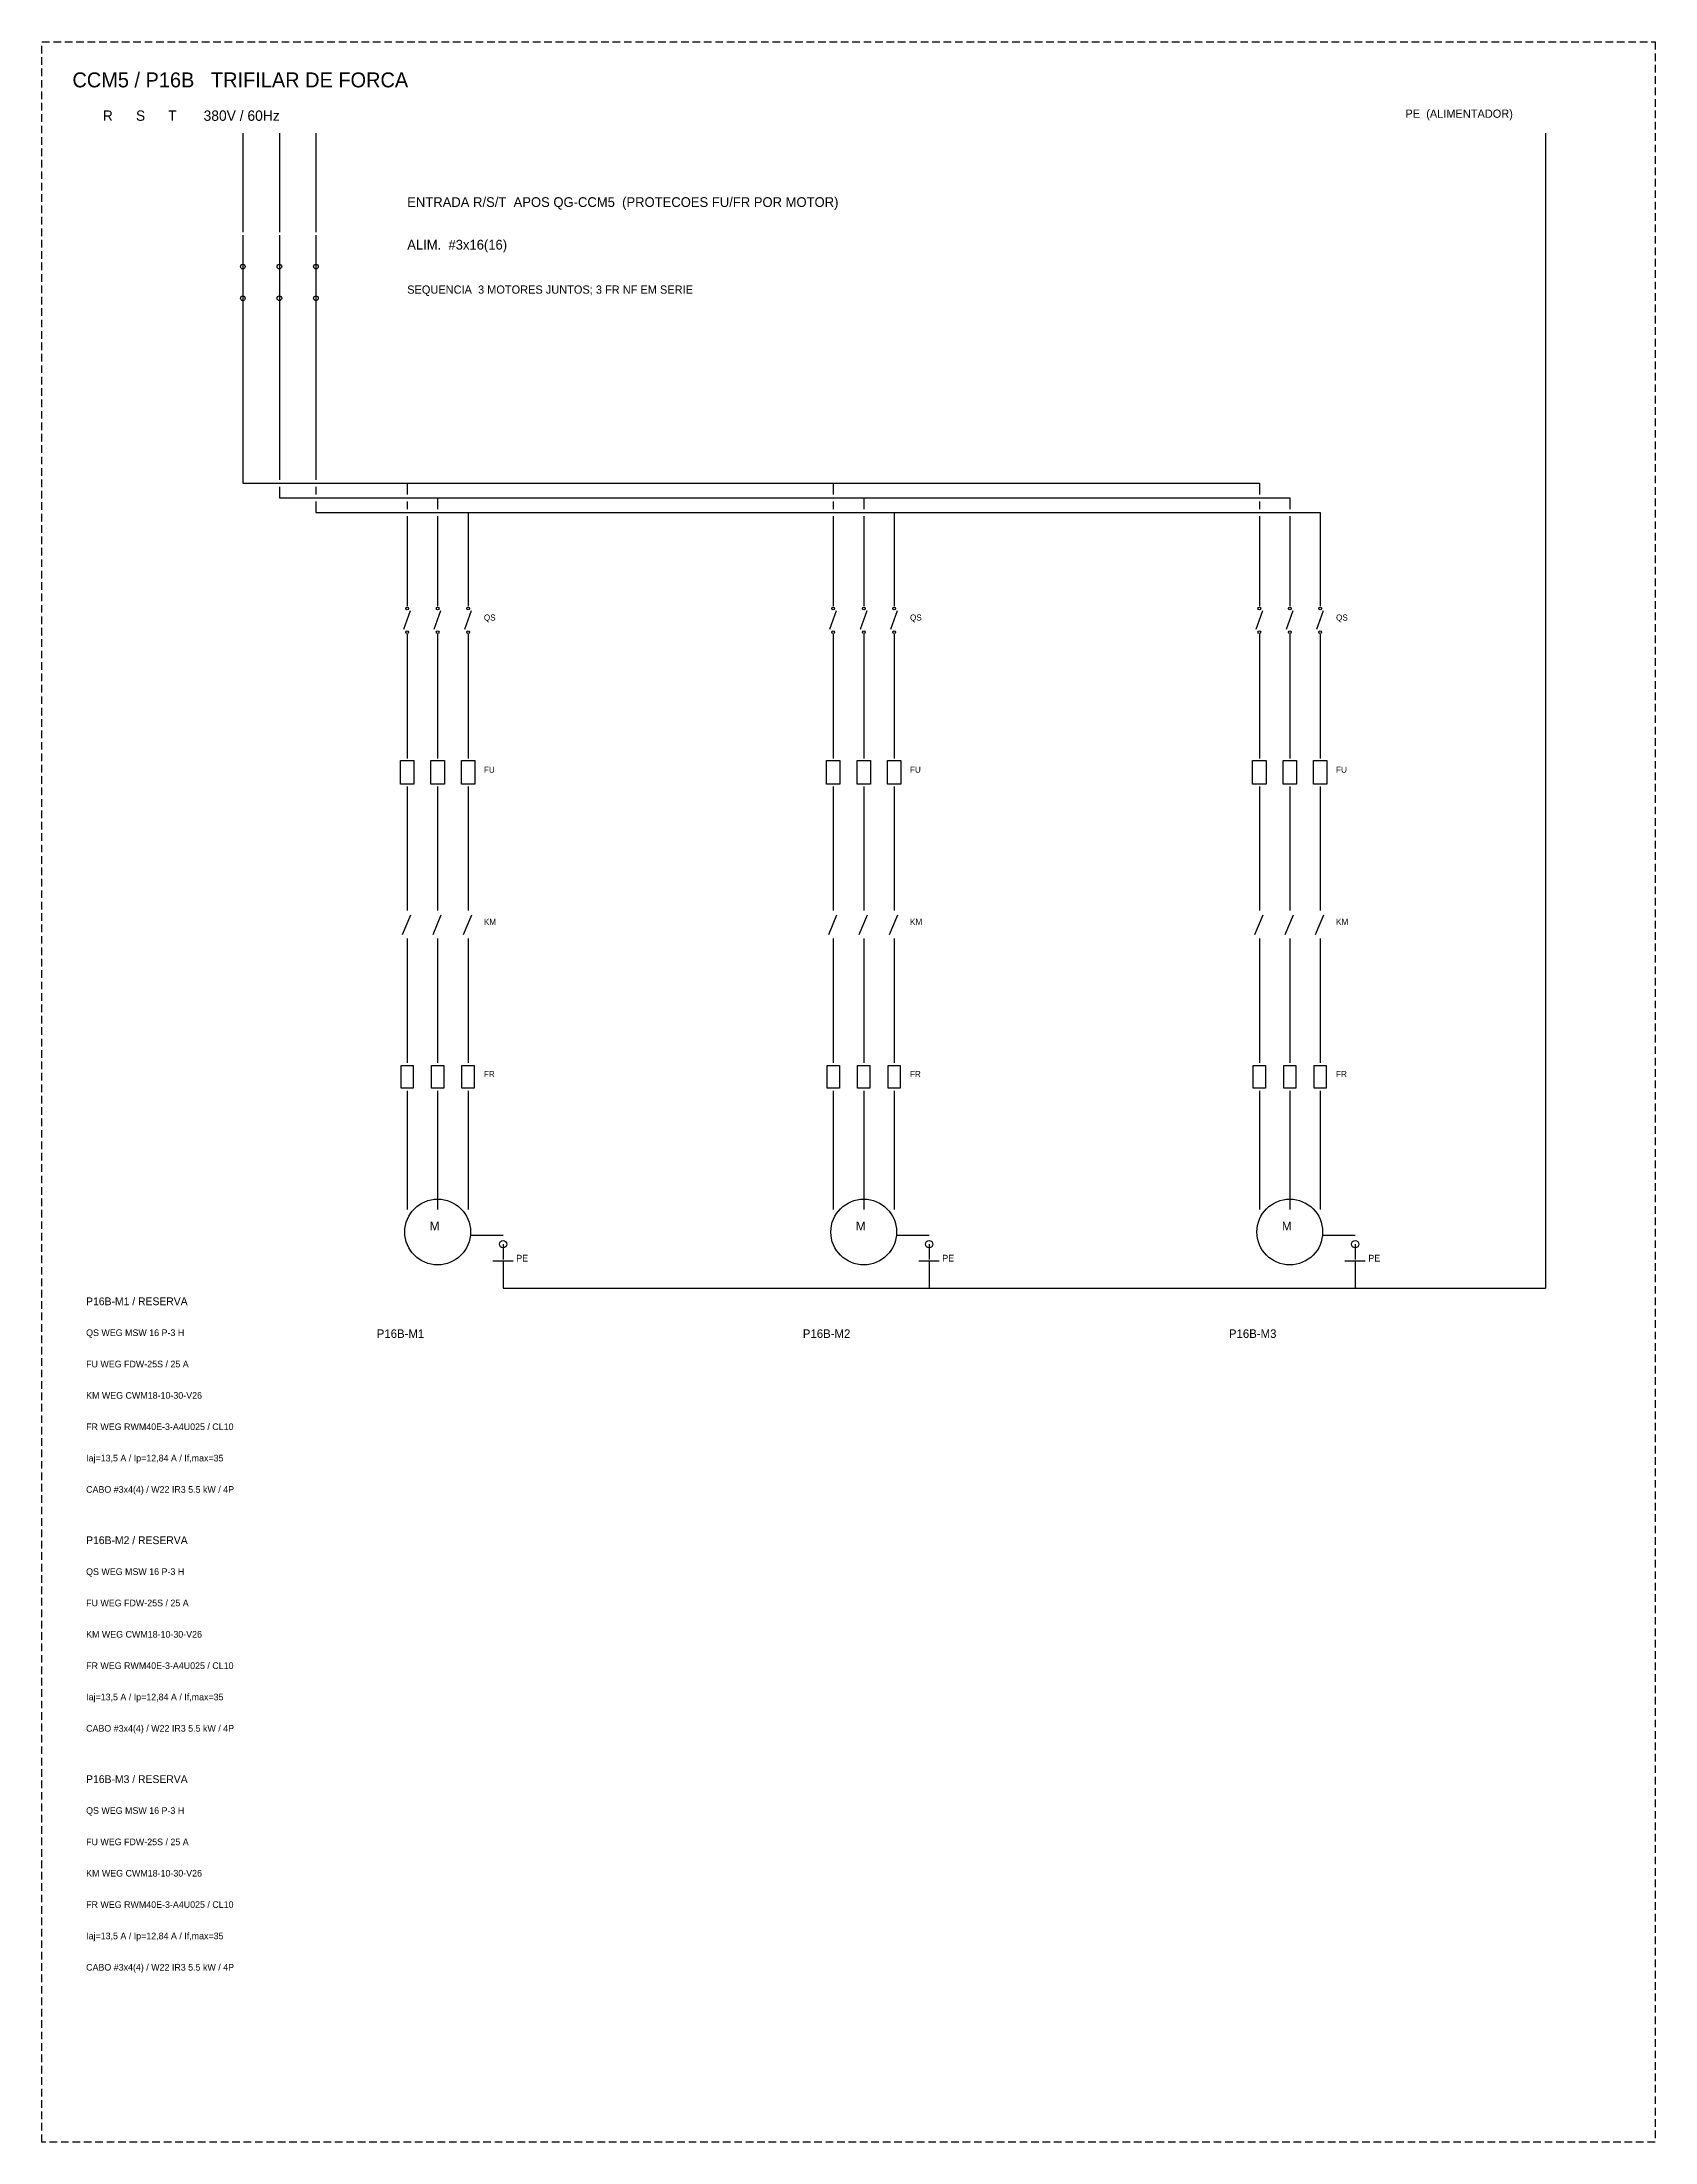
# Model space of a CAD drawing. Extents: x -646 to 641, y -554 to 322.
# Drawn here: x -154.4 to -101.4, y -541 to -472 of the extents above; entities that cross this region are included whole.
import ezdxf

# ---------------------------------------------------------------- set-up
doc = ezdxf.new("R2010")
doc.units = 0
doc.header["$MEASUREMENT"] = 0
doc.linetypes.add('HIDDEN', pattern=[0.375, 0.25, -0.125])
doc.layers.add('_ELT_UNIFILAR_PROC_TEXTO', color=1, linetype='Continuous')
doc.layers.add('ELET_TRIFILAR_TEXTO', color=4, linetype='Continuous')
doc.layers.add('ELET_TRIFILAR_DESENHO', color=5, linetype='Continuous', plot=False)

msp = doc.modelspace()

# ---------------------------------------------------------------- texts
at = {"layer": '_ELT_UNIFILAR_PROC_TEXTO', "attachment_point": 1}
for s, insert, char_height in [('P16B-M1 / RESERVA', (-152.95, -513.25), 0.255), ('P16B-M1', (-143.4, -514.3), 0.28), ('P16B-M2', (-129.4, -514.3), 0.28), ('P16B-M3', (-115.4, -514.3), 0.28), ('P16B-M2 / RESERVA', (-152.95, -521.1), 0.255), ('P16B-M3 / RESERVA', (-152.95, -528.95), 0.255)]:
    msp.add_mtext(s, dxfattribs=dict(at, insert=insert, char_height=char_height))
at = {"layer": 'ELET_TRIFILAR_TEXTO', "attachment_point": 1}
for s, insert, char_height in [('CCM5 / P16B   TRIFILAR DE FORCA', (-153.4, -473), 0.49), ('R      S      T       380V / 60Hz', (-152.4, -474.25), 0.34), ('PE  (ALIMENTADOR)', (-109.6, -474.22), 0.27), ('ENTRADA R/S/T  APOS QG-CCM5  (PROTECOES FU/FR POR MOTOR)', (-142.4, -477.1), 0.32), ('ALIM.  #3x16(16)', (-142.4, -478.5), 0.32), ('SEQUENCIA  3 MOTORES JUNTOS; 3 FR NF EM SERIE', (-142.4, -480), 0.27), ('QS', (-139.88, -490.81), 0.2), ('QS', (-125.88, -490.81), 0.2), ('QS', (-111.88, -490.81), 0.2), ('FU', (-139.88, -495.81), 0.2), ('FU', (-125.88, -495.81), 0.2), ('FU', (-111.88, -495.81), 0.2), ('KM', (-139.88, -500.81), 0.2), ('KM', (-125.88, -500.81), 0.2), ('KM', (-111.88, -500.81), 0.2), ('FR', (-139.88, -505.81), 0.2), ('FR', (-125.88, -505.81), 0.2), ('FR', (-111.88, -505.81), 0.2), ('M', (-141.66, -510.76), 0.29), ('M', (-127.66, -510.76), 0.29), ('M', (-113.66, -510.76), 0.29), ('PE', (-138.82, -511.85), 0.22), ('PE', (-124.82, -511.85), 0.22), ('PE', (-110.82, -511.85), 0.22), ('QS WEG MSW 16 P-3 H', (-152.95, -514.3), 0.218), ('FU WEG FDW-25S / 25 A', (-152.95, -515.33), 0.218), ('KM WEG CWM18-10-30-V26', (-152.95, -516.36), 0.218), ('FR WEG RWM40E-3-A4U025 / CL10', (-152.95, -517.39), 0.218), ('Iaj=13,5 A / Ip=12,84 A / If,max=35', (-152.95, -518.42), 0.218), ('CABO #3x4(4) / W22 IR3 5.5 kW / 4P', (-152.95, -519.45), 0.218), ('QS WEG MSW 16 P-3 H', (-152.95, -522.15), 0.218), ('FU WEG FDW-25S / 25 A', (-152.95, -523.18), 0.218), ('KM WEG CWM18-10-30-V26', (-152.95, -524.21), 0.218), ('FR WEG RWM40E-3-A4U025 / CL10', (-152.95, -525.24), 0.218), ('Iaj=13,5 A / Ip=12,84 A / If,max=35', (-152.95, -526.27), 0.218), ('CABO #3x4(4) / W22 IR3 5.5 kW / 4P', (-152.95, -527.3), 0.218), ('QS WEG MSW 16 P-3 H', (-152.95, -530), 0.218), ('FU WEG FDW-25S / 25 A', (-152.95, -531.03), 0.218), ('KM WEG CWM18-10-30-V26', (-152.95, -532.06), 0.218), ('FR WEG RWM40E-3-A4U025 / CL10', (-152.95, -533.09), 0.218), ('Iaj=13,5 A / Ip=12,84 A / If,max=35', (-152.95, -534.12), 0.218), ('CABO #3x4(4) / W22 IR3 5.5 kW / 4P', (-152.95, -535.15), 0.218)]:
    msp.add_mtext(s, dxfattribs=dict(at, insert=insert, char_height=char_height))

# ---------------------------------------------------------------- linework, layer by layer
at = {"layer": 'ELET_TRIFILAR_DESENHO'}
for p, q in [((-147.8, -475), (-147.8, -478.25)), ((-146.6, -475), (-146.6, -478.25)), ((-145.4, -475), (-145.4, -478.25)), ((-105, -475), (-105, -512.95)), ((-147.8, -478.35), (-147.8, -479.29)), ((-146.6, -478.35), (-146.6, -479.29)), ((-145.4, -478.35), (-145.4, -479.29)), ((-147.8, -479.29), (-147.8, -480.51)), ((-146.6, -479.29), (-146.6, -480.51)), ((-145.4, -479.29), (-145.4, -480.51)), ((-147.8, -480.51), (-147.8, -481.45)), ((-146.6, -480.51), (-146.6, -481.45)), ((-145.4, -480.51), (-145.4, -481.45)), ((-147.8, -481.45), (-147.8, -486.5)), ((-146.6, -481.45), (-146.6, -486.385)), ((-145.4, -481.45), (-145.4, -486.385)), ((-147.8, -486.5), (-114.4, -486.5)), ((-146.6, -486.615), (-146.6, -486.98)), ((-146.6, -486.98), (-113.4, -486.98)), ((-145.4, -486.615), (-145.4, -486.865)), ((-145.4, -487.095), (-145.4, -487.46)), ((-142.4, -486.5), (-142.4, -486.865)), ((-142.4, -487.095), (-142.4, -487.345)), ((-141.4, -486.98), (-141.4, -487.345)), ((-128.4, -486.5), (-128.4, -486.865)), ((-128.4, -487.095), (-128.4, -487.345)), ((-127.4, -486.98), (-127.4, -487.345)), ((-114.4, -486.5), (-114.4, -486.865)), ((-114.4, -487.095), (-114.4, -487.345)), ((-113.4, -486.98), (-113.4, -487.345)), ((-145.4, -487.46), (-112.4, -487.46)), ((-142.4, -487.575), (-142.4, -488.4)), ((-141.4, -487.575), (-141.4, -488.4)), ((-140.4, -487.46), (-140.4, -488.4)), ((-128.4, -487.575), (-128.4, -488.4)), ((-127.4, -487.575), (-127.4, -488.4)), ((-126.4, -487.46), (-126.4, -488.4)), ((-114.4, -487.575), (-114.4, -488.4)), ((-113.4, -487.575), (-113.4, -488.4)), ((-112.4, -487.46), (-112.4, -488.4)), ((-142.4, -488.4), (-142.4, -489.68)), ((-141.4, -488.4), (-141.4, -489.68)), ((-140.4, -488.4), (-140.4, -489.68)), ((-128.4, -488.4), (-128.4, -489.68)), ((-127.4, -488.4), (-127.4, -489.68)), ((-126.4, -488.4), (-126.4, -489.68)), ((-114.4, -488.4), (-114.4, -489.68)), ((-113.4, -488.4), (-113.4, -489.68)), ((-112.4, -488.4), (-112.4, -489.68)), ((-142.4, -489.68), (-142.4, -490.54)), ((-141.4, -489.68), (-141.4, -490.54)), ((-140.4, -489.68), (-140.4, -490.54)), ((-128.4, -489.68), (-128.4, -490.54)), ((-127.4, -489.68), (-127.4, -490.54)), ((-126.4, -489.68), (-126.4, -490.54)), ((-114.4, -489.68), (-114.4, -490.54)), ((-113.4, -489.68), (-113.4, -490.54)), ((-112.4, -489.68), (-112.4, -490.54)), ((-142.51, -491.29), (-142.29, -490.68)), ((-141.51, -491.29), (-141.29, -490.68)), ((-140.51, -491.29), (-140.29, -490.68)), ((-128.51, -491.29), (-128.29, -490.68)), ((-127.51, -491.29), (-127.29, -490.68)), ((-126.51, -491.29), (-126.29, -490.68)), ((-114.51, -491.29), (-114.29, -490.68)), ((-113.51, -491.29), (-113.29, -490.68)), ((-112.51, -491.29), (-112.29, -490.68)), ((-142.4, -491.46), (-142.4, -492.32)), ((-141.4, -491.46), (-141.4, -492.32)), ((-140.4, -491.46), (-140.4, -492.32)), ((-128.4, -491.46), (-128.4, -492.32)), ((-127.4, -491.46), (-127.4, -492.32)), ((-126.4, -491.46), (-126.4, -492.32)), ((-114.4, -491.46), (-114.4, -492.32)), ((-113.4, -491.46), (-113.4, -492.32)), ((-112.4, -491.46), (-112.4, -492.32)), ((-142.4, -492.32), (-142.4, -494.68)), ((-141.4, -492.32), (-141.4, -494.68)), ((-140.4, -492.32), (-140.4, -494.68)), ((-128.4, -492.32), (-128.4, -494.68)), ((-127.4, -492.32), (-127.4, -494.68)), ((-126.4, -492.32), (-126.4, -494.68)), ((-114.4, -492.32), (-114.4, -494.68)), ((-113.4, -492.32), (-113.4, -494.68)), ((-112.4, -492.32), (-112.4, -494.68)), ((-142.4, -494.68), (-142.4, -495.54)), ((-141.4, -494.68), (-141.4, -495.54)), ((-140.4, -494.68), (-140.4, -495.54)), ((-128.4, -494.68), (-128.4, -495.54)), ((-127.4, -494.68), (-127.4, -495.54)), ((-126.4, -494.68), (-126.4, -495.54)), ((-114.4, -494.68), (-114.4, -495.54)), ((-113.4, -494.68), (-113.4, -495.54)), ((-112.4, -494.68), (-112.4, -495.54)), ((-142.4, -496.46), (-142.4, -497.32)), ((-141.4, -496.46), (-141.4, -497.32)), ((-140.4, -496.46), (-140.4, -497.32)), ((-128.4, -496.46), (-128.4, -497.32)), ((-127.4, -496.46), (-127.4, -497.32)), ((-126.4, -496.46), (-126.4, -497.32)), ((-114.4, -496.46), (-114.4, -497.32)), ((-113.4, -496.46), (-113.4, -497.32)), ((-112.4, -496.46), (-112.4, -497.32)), ((-142.4, -497.32), (-142.4, -499.68)), ((-141.4, -497.32), (-141.4, -499.68)), ((-140.4, -497.32), (-140.4, -499.68)), ((-128.4, -497.32), (-128.4, -499.68)), ((-127.4, -497.32), (-127.4, -499.68)), ((-126.4, -497.32), (-126.4, -499.68)), ((-114.4, -497.32), (-114.4, -499.68)), ((-113.4, -497.32), (-113.4, -499.68)), ((-112.4, -497.32), (-112.4, -499.68)), ((-142.4, -499.68), (-142.4, -500.54)), ((-141.4, -499.68), (-141.4, -500.54)), ((-140.4, -499.68), (-140.4, -500.54)), ((-128.4, -499.68), (-128.4, -500.54)), ((-127.4, -499.68), (-127.4, -500.54)), ((-126.4, -499.68), (-126.4, -500.54)), ((-114.4, -499.68), (-114.4, -500.54)), ((-113.4, -499.68), (-113.4, -500.54)), ((-112.4, -499.68), (-112.4, -500.54)), ((-142.55, -501.33), (-142.28, -500.68)), ((-141.55, -501.33), (-141.28, -500.68)), ((-140.55, -501.33), (-140.28, -500.68)), ((-128.55, -501.33), (-128.28, -500.68)), ((-127.55, -501.33), (-127.28, -500.68)), ((-126.55, -501.33), (-126.28, -500.68)), ((-114.55, -501.33), (-114.28, -500.68)), ((-113.55, -501.33), (-113.28, -500.68)), ((-112.55, -501.33), (-112.28, -500.68)), ((-142.4, -501.46), (-142.4, -502.32)), ((-141.4, -501.46), (-141.4, -502.32)), ((-140.4, -501.46), (-140.4, -502.32)), ((-128.4, -501.46), (-128.4, -502.32)), ((-127.4, -501.46), (-127.4, -502.32)), ((-126.4, -501.46), (-126.4, -502.32)), ((-114.4, -501.46), (-114.4, -502.32)), ((-113.4, -501.46), (-113.4, -502.32)), ((-112.4, -501.46), (-112.4, -502.32)), ((-142.4, -502.32), (-142.4, -504.68)), ((-141.4, -502.32), (-141.4, -504.68)), ((-140.4, -502.32), (-140.4, -504.68)), ((-128.4, -502.32), (-128.4, -504.68)), ((-127.4, -502.32), (-127.4, -504.68)), ((-126.4, -502.32), (-126.4, -504.68)), ((-114.4, -502.32), (-114.4, -504.68)), ((-113.4, -502.32), (-113.4, -504.68)), ((-112.4, -502.32), (-112.4, -504.68)), ((-142.4, -504.68), (-142.4, -505.54)), ((-141.4, -504.68), (-141.4, -505.54)), ((-140.4, -504.68), (-140.4, -505.54)), ((-128.4, -504.68), (-128.4, -505.54)), ((-127.4, -504.68), (-127.4, -505.54)), ((-126.4, -504.68), (-126.4, -505.54)), ((-114.4, -504.68), (-114.4, -505.54)), ((-113.4, -504.68), (-113.4, -505.54)), ((-112.4, -504.68), (-112.4, -505.54)), ((-142.4, -506.46), (-142.4, -507.32)), ((-141.4, -506.46), (-141.4, -507.32)), ((-140.4, -506.46), (-140.4, -507.32)), ((-128.4, -506.46), (-128.4, -507.32)), ((-127.4, -506.46), (-127.4, -507.32)), ((-126.4, -506.46), (-126.4, -507.32)), ((-114.4, -506.46), (-114.4, -507.32)), ((-113.4, -506.46), (-113.4, -507.32)), ((-112.4, -506.46), (-112.4, -507.32)), ((-142.4, -507.32), (-142.4, -509)), ((-141.4, -507.32), (-141.4, -509)), ((-140.4, -507.32), (-140.4, -509)), ((-128.4, -507.32), (-128.4, -509)), ((-127.4, -507.32), (-127.4, -509)), ((-126.4, -507.32), (-126.4, -509)), ((-114.4, -507.32), (-114.4, -509)), ((-113.4, -507.32), (-113.4, -509)), ((-112.4, -507.32), (-112.4, -509)), ((-142.4, -509), (-142.4, -510.36)), ((-141.4, -509), (-141.4, -510.36)), ((-140.4, -509), (-140.4, -510.36)), ((-128.4, -509), (-128.4, -510.36)), ((-127.4, -509), (-127.4, -510.36)), ((-126.4, -509), (-126.4, -510.36)), ((-114.4, -509), (-114.4, -510.36)), ((-113.4, -509), (-113.4, -510.36)), ((-112.4, -509), (-112.4, -510.36)), ((-140.32, -511.2), (-139.25, -511.2)), ((-126.32, -511.2), (-125.25, -511.2)), ((-112.32, -511.2), (-111.25, -511.2)), ((-139.25, -511.5), (-139.25, -512)), ((-125.25, -511.5), (-125.25, -512)), ((-111.25, -511.5), (-111.25, -512)), ((-139.59, -512.05), (-138.92, -512.05)), ((-139.25, -512.05), (-139.25, -512.95)), ((-125.59, -512.05), (-124.92, -512.05)), ((-125.25, -512.05), (-125.25, -512.95)), ((-111.59, -512.05), (-110.92, -512.05)), ((-111.25, -512.05), (-111.25, -512.95)), ((-139.25, -512.95), (-105, -512.95))]:
    msp.add_line(p, q, dxfattribs=at)
at = {"layer": 'ELET_TRIFILAR_DESENHO', "linetype": 'HIDDEN'}
msp.add_lwpolyline([(-154.4, -472), (-101.4, -472), (-101.4, -541), (-154.4, -541)], close=True, dxfattribs=at)
at = {"layer": 'ELET_TRIFILAR_DESENHO'}
for points in [[(-142.62, -495.61), (-142.18, -495.61), (-142.18, -496.39), (-142.62, -496.39)], [(-141.62, -495.61), (-141.18, -495.61), (-141.18, -496.39), (-141.62, -496.39)], [(-140.62, -495.61), (-140.18, -495.61), (-140.18, -496.39), (-140.62, -496.39)], [(-128.62, -495.61), (-128.18, -495.61), (-128.18, -496.39), (-128.62, -496.39)], [(-127.62, -495.61), (-127.18, -495.61), (-127.18, -496.39), (-127.62, -496.39)], [(-126.62, -495.61), (-126.18, -495.61), (-126.18, -496.39), (-126.62, -496.39)], [(-114.62, -495.61), (-114.18, -495.61), (-114.18, -496.39), (-114.62, -496.39)], [(-113.62, -495.61), (-113.18, -495.61), (-113.18, -496.39), (-113.62, -496.39)], [(-112.62, -495.61), (-112.18, -495.61), (-112.18, -496.39), (-112.62, -496.39)], [(-142.6, -505.63), (-142.2, -505.63), (-142.2, -506.37), (-142.6, -506.37)], [(-141.6, -505.63), (-141.2, -505.63), (-141.2, -506.37), (-141.6, -506.37)], [(-140.6, -505.63), (-140.2, -505.63), (-140.2, -506.37), (-140.6, -506.37)], [(-128.6, -505.63), (-128.2, -505.63), (-128.2, -506.37), (-128.6, -506.37)], [(-127.6, -505.63), (-127.2, -505.63), (-127.2, -506.37), (-127.6, -506.37)], [(-126.6, -505.63), (-126.2, -505.63), (-126.2, -506.37), (-126.6, -506.37)], [(-114.6, -505.63), (-114.2, -505.63), (-114.2, -506.37), (-114.6, -506.37)], [(-113.6, -505.63), (-113.2, -505.63), (-113.2, -506.37), (-113.6, -506.37)], [(-112.6, -505.63), (-112.2, -505.63), (-112.2, -506.37), (-112.6, -506.37)]]:
    msp.add_lwpolyline(points, close=True, dxfattribs=at)
for centre, radius in [((-147.8, -479.38), 0.075), ((-146.6, -479.38), 0.075), ((-145.4, -479.38), 0.075), ((-147.8, -480.42), 0.075), ((-146.6, -480.42), 0.075), ((-145.4, -480.42), 0.075), ((-142.4, -490.61), 0.045), ((-141.4, -490.61), 0.045), ((-140.4, -490.61), 0.045), ((-128.4, -490.61), 0.045), ((-127.4, -490.61), 0.045), ((-126.4, -490.61), 0.045), ((-114.4, -490.61), 0.045), ((-113.4, -490.61), 0.045), ((-112.4, -490.61), 0.045), ((-142.4, -491.39), 0.045), ((-141.4, -491.39), 0.045), ((-140.4, -491.39), 0.045), ((-128.4, -491.39), 0.045), ((-127.4, -491.39), 0.045), ((-126.4, -491.39), 0.045), ((-114.4, -491.39), 0.045), ((-113.4, -491.39), 0.045), ((-112.4, -491.39), 0.045), ((-141.4, -511.1), 1.08), ((-127.4, -511.1), 1.08), ((-113.4, -511.1), 1.08), ((-139.25, -511.5), 0.12), ((-125.25, -511.5), 0.12), ((-111.25, -511.5), 0.12)]:
    msp.add_circle(centre, radius, dxfattribs=at)

msp.set_redraw_order([(e.dxf.handle, doc.entitydb.next_handle()) for e in msp.query("TEXT MTEXT ATTDEF DIMENSION ARC_DIMENSION")])  # texts and dimensions are drawn at this point

doc.saveas('drawing.dxf')
